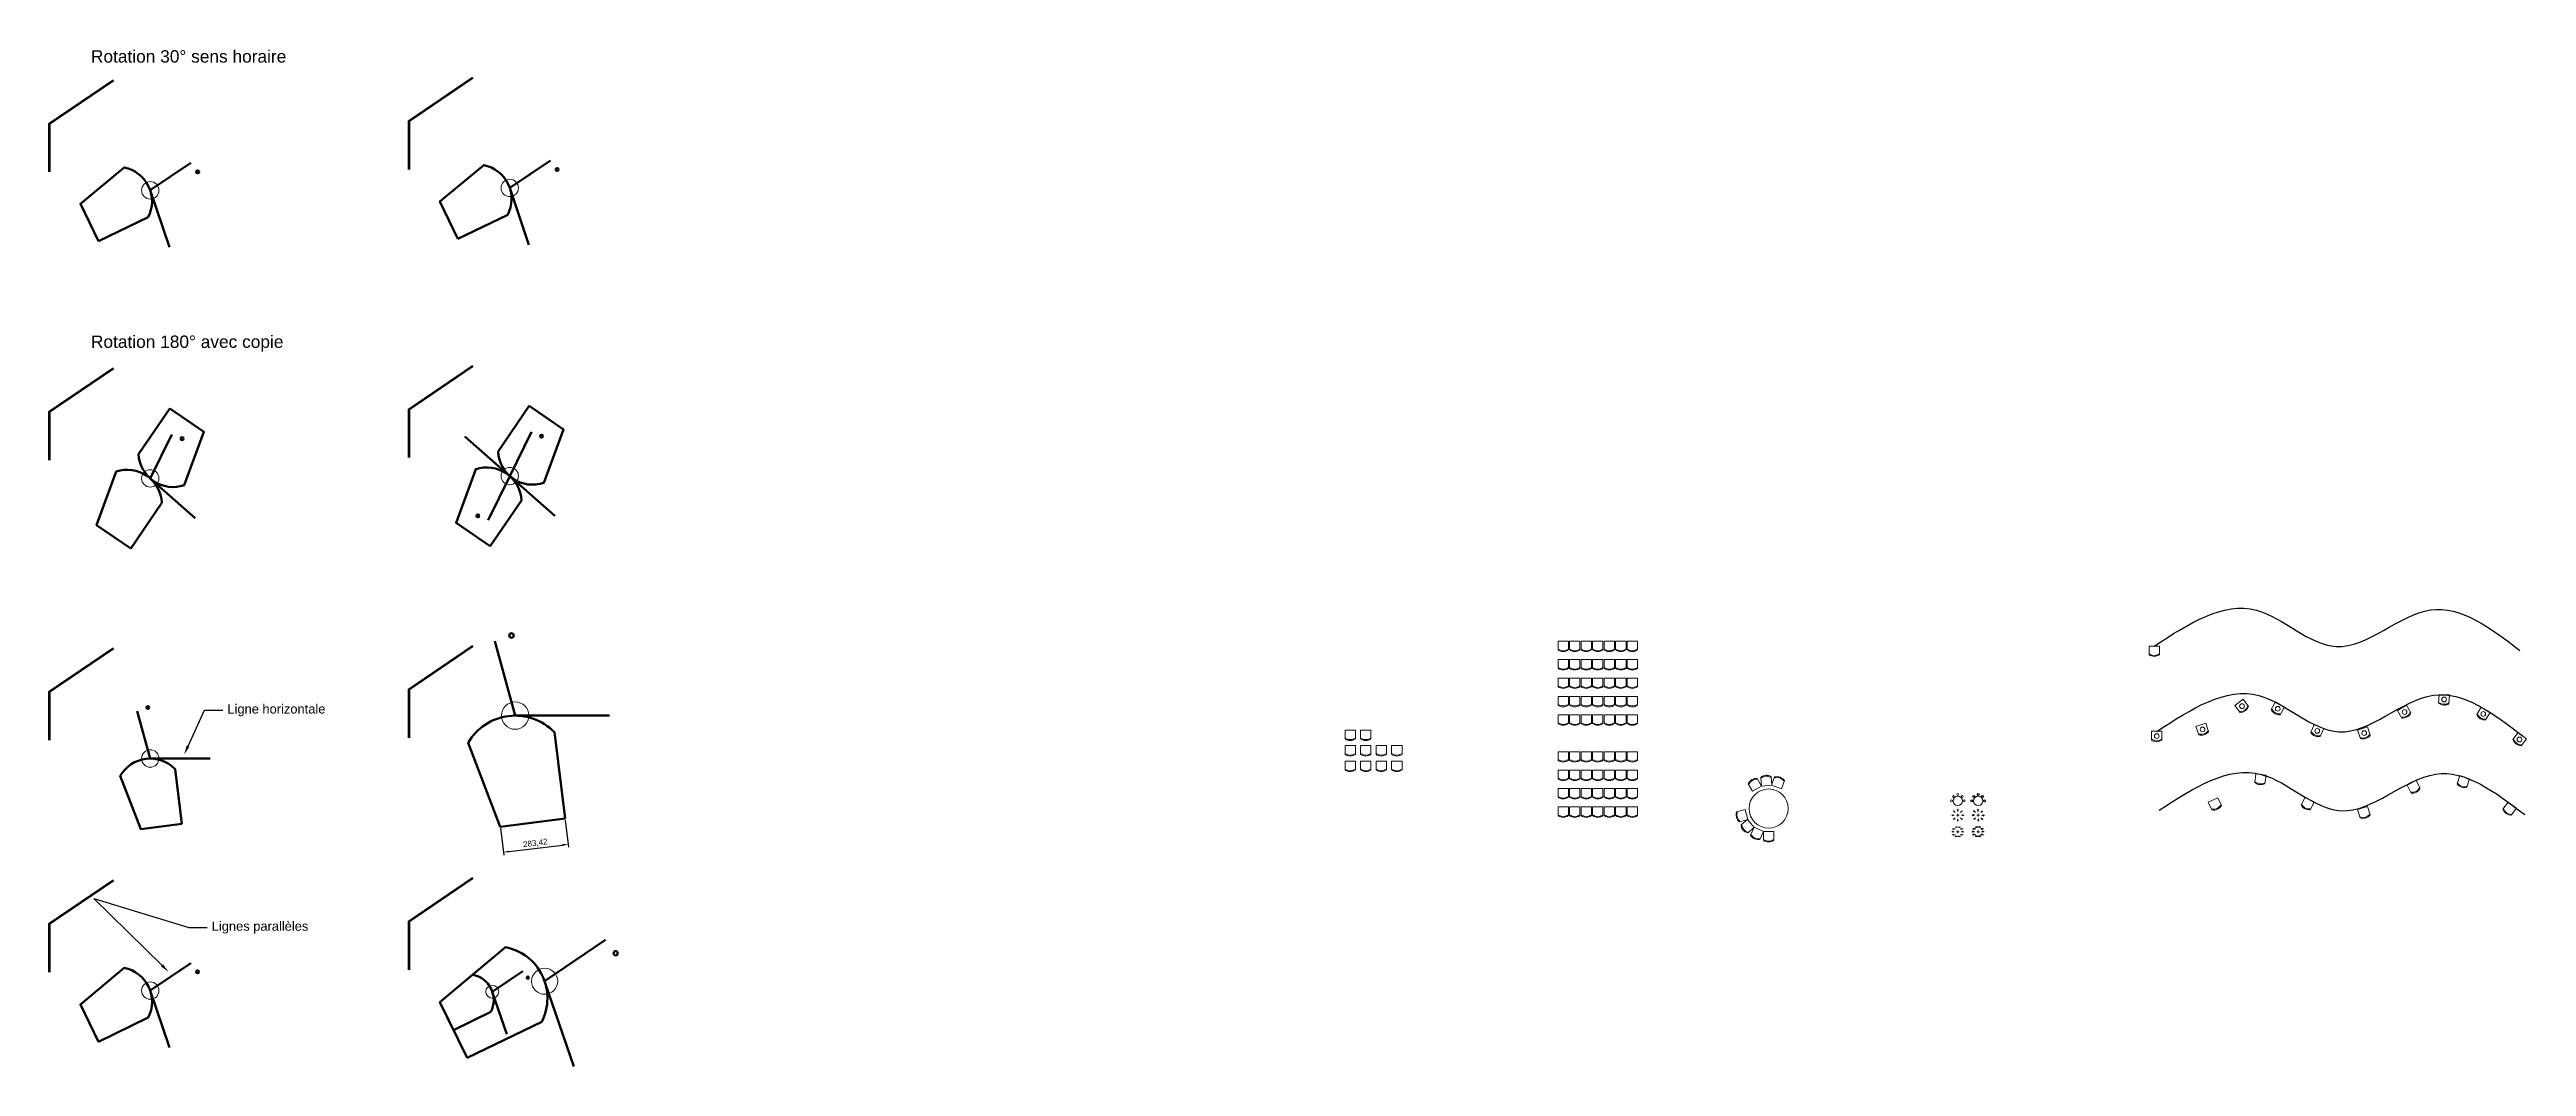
# Model space of a CAD drawing. Header units: centimetres. Extents: x 97323 to 265699, y 20741 to 39605.
# Drawn here: x 229350 to 240108, y 32753 to 37168 of the extents above; entities that cross this region are included whole.
import ezdxf
from ezdxf import colors
from ezdxf.entities.mleader import LeaderData, LeaderLine
from ezdxf.math import Vec2, Vec3

# ---------------------------------------------------------------- set-up
doc = ezdxf.new("R2010")
doc.units = ezdxf.units.CM
doc.header["$LTSCALE"] = 10
doc.header["$PDMODE"] = 35
doc.header["$PDSIZE"] = 30
doc.linetypes.add('AXES', pattern=[50.8, 31.75, -6.35, 6.35, -6.35])
for name, color, linetype, lineweight in [('01-FORT-1', 30, 'Continuous', 60), ('01-FORT-2', 140, 'Continuous', 50), ('01-FORT-4', 70, 'Continuous', 50), ('01-FORT-5', 133, 'Continuous', 25), ('01-TEXTE', 7, 'Continuous', 5), ('02-FIN-3', 211, 'Continuous', 15), ('082-AXE-3', 62, 'AXES', 9)]:
    doc.layers.add(name, color=color, linetype=linetype, lineweight=lineweight)
doc.layers.add('COTATION', color=7, linetype='Continuous', true_color=0xe61919)
doc.styles.add('ARIAL-SD', font='arial.ttf')
doc.styles.get("Standard").update_dxf_attribs({"font": 'arial.ttf'})
doc.dimstyles.new('ISO-25-SD', dxfattribs={"dimscale": 10, "dimtxt": 2.5, "dimasz": 2.5, "dimexe": 1.25, "dimexo": 0.625, "dimtad": 1, "dimtoh": 1, "dimtxsty": 'ARIAL-SD', "dimcen": 0, "dimadec": 0, "dimazin": 0, "dimtfac": 1, "dimtofl": 0, "dimtmove": 0, "dimatfit": 3, "dimfxl": 1, "dimarcsym": 0})

msp = doc.modelspace()

# ---------------------------------------------------------------- texts
at = {"layer": '01-TEXTE', "style": 'ARIAL-SD'}
for s, p in [('Rotation 30° sens horaire', (229529.976, 37111.643)), ('Rotation 180° avec copie', (229529.976, 35872.786))]:
    msp.add_text(s, height=53.7757, dxfattribs=at).set_placement(p)

# ---------------------------------------------------------------- blocks, each defined once
blk = doc.blocks.new('*D81')
at = {"layer": 'COTATION', "color": 0, "lineweight": -2, "transparency": 16777216}
for p, q in [((231309, 33788), (231323, 33670)), ((231590, 33822), (231604, 33705)), ((231346, 33686), (231578, 33714))]:
    blk.add_line(p, q, dxfattribs=at)
at = {"layer": 'COTATION', "color": 0, "transparency": 16777216}
for points in [[(231346, 33690), (231347, 33682), (231322, 33683)], [(231577, 33719), (231579, 33710), (231603, 33718)]]:
    blk.add_solid(points, dxfattribs=at)
at = {"layer": 'Defpoints', "color": 0, "transparency": 16777216}
for p in [(231308, 33794), (231589, 33829), (231603, 33718)]:
    blk.add_point(p, dxfattribs=at)
at = {"layer": 'COTATION', "color": 0, "transparency": 16777216, "insert": (231460, 33721), "char_height": 25, "attachment_point": 5, "rotation": 7.0574, "style": 'ARIAL-SD'}
blk.add_mtext('283,42', dxfattribs=at)
blk = doc.blocks.new('*U99')
at = {"layer": '02-FIN-3'}
for p, q in [((-23, -38), (-19, -36)), ((19, -36), (22, -38))]:
    blk.add_line(p, q, dxfattribs=at)
blk.add_lwpolyline([(-23, -38, 0.323285), (22, -38), (22, 0), (-23, 0)], format="xyb", close=True, dxfattribs=at)
blk.add_lwpolyline([(-19, -36), (-19, -36, 0.295133), (19, -36)], format="xyb", dxfattribs=at)
blk.add_circle((0, -21), 10.3, dxfattribs=at)
blk = doc.blocks.new('*U100')
at = {"layer": '01-FORT-4', "color": 0, "linetype": 'ByBlock', "lineweight": -2, "transparency": 16777216}
for p, rotation in [((238860, 34334), 35.99758585636227), ((239038, 34324), 329.8320458951827), ((239568, 34310), 29.38120091972329), ((239751, 34367), 356.9833983019063), ((238694, 34236), 18.74828253296484), ((239207, 34229), 337.0037870186619), ((239396, 34220), 19.26039190337275), ((239931, 34301), 328.7077841140216), ((240090, 34189), 322.7229845163868)]:
    blk.add_blockref('*U99', p, dxfattribs=dict(at, rotation=rotation))
blk.add_blockref('*U99', (238502, 34208), dxfattribs=at)

# ---------------------------------------------------------------- dimensions: what is measured, and where the dimension line sits
at = {"layer": 'COTATION'}
dim = msp.add_aligned_dim(p1=(231307.788, 33793.729), p2=(231589.065, 33828.551), distance=-111.895, dimstyle='ISO-25-SD', dxfattribs=at)
dim.commit()
dim.dimension.update_dxf_attribs({"geometry": '*D81', "text_midpoint": (231459.56, 33721.206)})

# ---------------------------------------------------------------- linework, layer by layer
at = {"layer": '01-FORT-1'}
for points in [[(229350.116, 36636.838), (229350.116, 36847.827), (229627.777, 37036.021)], [(230911.587, 36647.082), (230911.587, 36858.071), (231189.248, 37046.265)], [(229350.116, 35385.932), (229350.116, 35596.922), (229627.777, 35785.116)], [(230911.587, 35396.176), (230911.587, 35607.165), (231189.248, 35795.359)], [(229350.116, 34169.659), (229350.116, 34380.648), (229627.777, 34568.842)], [(230911.587, 34179.902), (230911.587, 34390.892), (231189.248, 34579.086)], [(230911.587, 33172.178), (230911.587, 33383.168), (231189.248, 33571.362)], [(229350.116, 33161.935), (229350.116, 33372.924), (229627.777, 33561.118)]]:
    msp.add_lwpolyline(points, dxfattribs=at)
at = {"layer": '01-FORT-2'}
for p, q in [((231348.886, 36567.201), (231525.715, 36685.997)), ((231432.145, 36320.311), (231348.886, 36567.201)), ((231348.886, 35316.296), (231442.627, 35507.59)), ((231153.336, 35488.48), (231348.886, 35316.296)), ((231348.886, 35316.296), (231255.145, 35125.001)), ((231544.436, 35144.112), (231348.886, 35316.296)), ((231372.5, 34276.011), (231284.227, 34599.617)), ((231782.758, 34276.011), (231372.5, 34276.011)), ((231500.447, 33122.387), (231764.957, 33301.668)), ((231273.105, 33077.254), (231405.36, 33166.894)), ((231336.309, 32892.343), (231273.105, 33077.254)), ((231626.856, 32752.567), (231500.447, 33122.387))]:
    msp.add_line(p, q, dxfattribs=at)
for points in [[(231123.558, 36346.065), (231339.829, 36450.117, 0.500492571), (231235.777, 36666.388), (231045.519, 36508.269), (231123.558, 36346.065)], [(231433.457, 35620.469), (231298.187, 35422.222, 0.500492571), (231496.435, 35286.952), (231582.143, 35519.017), (231433.457, 35620.469)], [(231264.314, 35012.122), (231399.584, 35210.369, 0.500492571), (231201.337, 35345.64), (231115.629, 35113.575), (231264.314, 35012.122)], [(231589.065, 33828.551), (231542.635, 34203.587, 0.500492571), (231167.599, 34157.157), (231307.788, 33793.729), (231589.065, 33828.551)], [(231163.82, 32789.298), (231487.583, 32946.707, 0.500492571), (231330.174, 33270.47), (231045.763, 33032.12), (231163.82, 32789.298)], [(231104.792, 32910.709), (231266.673, 32989.413, 0.500492571), (231187.969, 33151.295), (231045.763, 33032.12), (231104.792, 32910.709)]]:
    msp.add_lwpolyline(points, format="xyb", close=True, dxfattribs=at)
for centre, radius in [((231554.838, 36647.615), 6.268), ((231487.039, 35488.912), 6.268), ((231210.733, 35143.68), 6.268), ((231356.147, 34623.756), 9.87), ((231808.877, 33244.275), 9.403), ((231427.32, 33138.197), 4.701)]:
    msp.add_circle(centre, radius, dxfattribs=at)
at = {"layer": '01-FORT-4'}
for p, q in [((229787.414, 36556.958), (229964.244, 36675.753)), ((229870.673, 36310.067), (229787.414, 36556.958)), ((229787.414, 35306.052), (229881.155, 35497.347)), ((229982.964, 35133.868), (229787.414, 35306.052)), ((229787.414, 34089.779), (229731.353, 34295.298)), ((230047.966, 34089.779), (229787.414, 34089.779)), ((229787.414, 33082.055), (229963.754, 33201.575)), ((229871.687, 32835.508), (229787.414, 33082.055))]:
    msp.add_line(p, q, dxfattribs=at)
for points in [[(229562.086, 36335.822), (229778.357, 36439.874, 0.500492571), (229674.305, 36656.145), (229484.047, 36498.025), (229562.086, 36335.822)], [(229871.986, 35610.226), (229736.716, 35411.978, 0.500492571), (229934.963, 35276.708), (230020.671, 35508.773), (229871.986, 35610.226)], [(229702.843, 35001.879), (229838.113, 35200.126, 0.500492571), (229639.865, 35335.396), (229554.157, 35103.331), (229702.843, 35001.879)], [(229924.953, 33805.601), (229895.465, 34043.782, 0.500492571), (229657.284, 34014.295), (229746.317, 33783.485), (229924.953, 33805.601)], [(229562.996, 32859.995), (229778.838, 32964.934, 0.500492571), (229673.899, 33180.776), (229484.292, 33021.876), (229562.996, 32859.995)]]:
    msp.add_lwpolyline(points, format="xyb", close=True, dxfattribs=at)
for centre in [(229993.366, 36637.371), (229925.567, 35478.668), (229777.029, 34310.628), (229993.034, 33163.313)]:
    msp.add_circle(centre, 6.268, dxfattribs=at)
at = {"layer": '01-FORT-5'}
for p, q in [((237704.104, 33845.778), (237699.699, 33843.657)), ((237704.104, 33841.535), (237699.699, 33843.657)), ((237708.15, 33786.008), (237703.745, 33783.886)), ((237708.15, 33781.765), (237703.745, 33783.886)), ((237704.104, 33843.657), (237704.104, 33845.778)), ((237710.538, 33843.657), (237704.104, 33843.657)), ((237704.104, 33843.657), (237704.104, 33841.535)), ((237712.106, 33860.854), (237707.491, 33862.469)), ((237709.106, 33857.853), (237707.491, 33862.469)), ((237709.106, 33829.461), (237707.491, 33824.845)), ((237712.106, 33826.46), (237707.491, 33824.845)), ((237708.15, 33783.886), (237708.15, 33786.008)), ((237714.584, 33783.886), (237708.15, 33783.886)), ((237708.15, 33783.886), (237708.15, 33781.765)), ((237710.606, 33859.353), (237709.106, 33857.853)), ((237710.606, 33827.96), (237709.106, 33829.461)), ((237710.606, 33859.353), (237712.106, 33860.854)), ((237715.156, 33854.804), (237710.606, 33859.353)), ((237715.156, 33832.51), (237710.606, 33827.96)), ((237710.606, 33827.96), (237712.106, 33826.46)), ((237718.742, 33793.704), (237714.337, 33791.582)), ((237718.742, 33789.461), (237714.337, 33791.582)), ((237718.742, 33791.582), (237718.742, 33793.704)), ((237725.176, 33791.582), (237718.742, 33791.582)), ((237718.742, 33791.582), (237718.742, 33789.461)), ((237724.181, 33865.855), (237726.303, 33870.261)), ((237726.303, 33865.855), (237724.181, 33865.855)), ((237726.303, 33821.459), (237724.181, 33821.459)), ((237724.181, 33821.459), (237726.303, 33817.053)), ((237728.424, 33865.855), (237726.303, 33870.261)), ((237726.303, 33859.421), (237726.303, 33865.855)), ((237726.303, 33865.855), (237728.424, 33865.855)), ((237726.303, 33827.892), (237726.303, 33821.459)), ((237726.303, 33821.459), (237728.424, 33821.459)), ((237728.424, 33821.459), (237726.303, 33817.053)), ((237731.835, 33793.704), (237727.429, 33791.582)), ((237731.835, 33789.461), (237727.429, 33791.582)), ((237731.835, 33791.582), (237731.835, 33793.704)), ((237738.269, 33791.582), (237731.835, 33791.582)), ((237731.835, 33791.582), (237731.835, 33789.461)), ((237737.45, 33854.804), (237741.999, 33859.353)), ((237737.45, 33832.51), (237741.999, 33827.96)), ((237742.427, 33786.008), (237738.021, 33783.886)), ((237742.427, 33781.765), (237738.021, 33783.886)), ((237740.499, 33860.854), (237745.114, 33862.469)), ((237741.999, 33859.353), (237740.499, 33860.854)), ((237741.999, 33827.96), (237740.499, 33826.46)), ((237740.499, 33826.46), (237745.114, 33824.845)), ((237741.999, 33859.353), (237743.499, 33857.853)), ((237741.999, 33827.96), (237743.499, 33829.461)), ((237742.067, 33843.657), (237748.501, 33843.657)), ((237742.427, 33783.886), (237742.427, 33786.008)), ((237748.861, 33783.886), (237742.427, 33783.886)), ((237742.427, 33783.886), (237742.427, 33781.765)), ((237743.499, 33857.853), (237745.114, 33862.469)), ((237743.499, 33829.461), (237745.114, 33824.845)), ((237748.501, 33843.657), (237748.501, 33845.778)), ((237748.501, 33845.778), (237752.906, 33843.657)), ((237748.501, 33843.657), (237748.501, 33841.535)), ((237748.501, 33841.535), (237752.906, 33843.657)), ((237704.104, 33773.556), (237699.699, 33771.435)), ((237704.104, 33769.313), (237699.699, 33771.435)), ((237708.15, 33761.105), (237703.745, 33758.983)), ((237708.15, 33756.862), (237703.745, 33758.983)), ((237704.104, 33771.435), (237704.104, 33773.556)), ((237710.538, 33771.435), (237704.104, 33771.435)), ((237704.104, 33771.435), (237704.104, 33769.313)), ((237708.15, 33758.983), (237708.15, 33761.105)), ((237714.584, 33758.983), (237708.15, 33758.983)), ((237708.15, 33758.983), (237708.15, 33756.862)), ((237718.742, 33753.409), (237714.337, 33751.287)), ((237718.742, 33749.166), (237714.337, 33751.287)), ((237718.742, 33751.287), (237718.742, 33753.409)), ((237725.176, 33751.287), (237718.742, 33751.287)), ((237718.742, 33751.287), (237718.742, 33749.166)), ((237731.835, 33753.409), (237727.429, 33751.287)), ((237731.835, 33749.166), (237727.429, 33751.287)), ((237731.835, 33751.287), (237731.835, 33753.409)), ((237738.269, 33751.287), (237731.835, 33751.287)), ((237731.835, 33751.287), (237731.835, 33749.166)), ((237742.427, 33761.105), (237738.021, 33758.983)), ((237742.427, 33756.862), (237738.021, 33758.983)), ((237746.473, 33773.556), (237742.067, 33771.435)), ((237746.473, 33769.313), (237742.067, 33771.435)), ((237742.427, 33758.983), (237742.427, 33761.105)), ((237748.861, 33758.983), (237742.427, 33758.983)), ((237742.427, 33758.983), (237742.427, 33756.862)), ((237746.473, 33771.435), (237746.473, 33773.556)), ((237752.906, 33771.435), (237746.473, 33771.435)), ((237746.473, 33771.435), (237746.473, 33769.313))]:
    msp.add_line(p, q, dxfattribs=at)
for centre in [(237698.95, 33905.754), (237706.988, 33925.161), (237726.396, 33933.2), (237745.803, 33925.161), (237753.842, 33905.754)]:
    msp.add_circle(centre, 4.016, dxfattribs=at)
at = {"layer": '01-FORT-5', "start_tangent": (2, 0)}
for points in [[(238491.05, 34578.196), (238934.496, 34733.695), (239281.622, 34575.91), (239691.345, 34734.932), (240078.504, 34559.296)], [(238502.285, 34207.752), (238945.73, 34363.251), (239292.856, 34205.466), (239702.58, 34364.487), (240089.739, 34188.852)], [(238512.569, 33865.15), (238956.015, 34020.649), (239303.141, 33862.865), (239712.864, 34021.886), (240100.023, 33846.25)]]:
    msp.add_spline(points, degree=3, dxfattribs=at)
at = {"layer": '02-FIN-3'}
for p, q in [((235901.867, 34561.566), (235905.434, 34563.447)), ((235943.299, 34563.447), (235946.867, 34561.566)), ((235951.867, 34561.566), (235955.434, 34563.447)), ((235993.299, 34563.447), (235996.867, 34561.566)), ((236001.867, 34561.566), (236005.434, 34563.447)), ((236043.299, 34563.447), (236046.867, 34561.566)), ((236051.867, 34561.566), (236055.434, 34563.447)), ((236093.299, 34563.447), (236096.867, 34561.566)), ((236101.867, 34561.566), (236105.434, 34563.447)), ((236143.299, 34563.447), (236146.867, 34561.566)), ((236151.867, 34561.566), (236155.434, 34563.447)), ((236193.299, 34563.447), (236196.867, 34561.566)), ((236201.867, 34561.566), (236205.434, 34563.447)), ((236243.299, 34563.447), (236246.867, 34561.566)), ((238468.55, 34540.47), (238472.118, 34542.351)), ((238509.983, 34542.351), (238513.55, 34540.47)), ((235901.867, 34481.566), (235905.434, 34483.447)), ((235943.299, 34483.447), (235946.867, 34481.566)), ((235951.867, 34481.566), (235955.434, 34483.447)), ((235993.299, 34483.447), (235996.867, 34481.566)), ((236001.867, 34481.566), (236005.434, 34483.447)), ((236043.299, 34483.447), (236046.867, 34481.566)), ((236051.867, 34481.566), (236055.434, 34483.447)), ((236093.299, 34483.447), (236096.867, 34481.566)), ((236101.867, 34481.566), (236105.434, 34483.447)), ((236143.299, 34483.447), (236146.867, 34481.566)), ((236151.867, 34481.566), (236155.434, 34483.447)), ((236193.299, 34483.447), (236196.867, 34481.566)), ((236201.867, 34481.566), (236205.434, 34483.447)), ((236243.299, 34483.447), (236246.867, 34481.566)), ((235901.867, 34401.566), (235905.434, 34403.447)), ((235901.867, 34321.566), (235905.434, 34323.447)), ((235943.299, 34403.447), (235946.867, 34401.566)), ((235943.299, 34323.447), (235946.867, 34321.566)), ((235951.867, 34401.566), (235955.434, 34403.447)), ((235951.867, 34321.566), (235955.434, 34323.447)), ((235993.299, 34403.447), (235996.867, 34401.566)), ((235993.299, 34323.447), (235996.867, 34321.566)), ((236001.867, 34401.566), (236005.434, 34403.447)), ((236001.867, 34321.566), (236005.434, 34323.447)), ((236043.299, 34403.447), (236046.867, 34401.566)), ((236043.299, 34323.447), (236046.867, 34321.566)), ((236051.867, 34401.566), (236055.434, 34403.447)), ((236051.867, 34321.566), (236055.434, 34323.447)), ((236093.299, 34403.447), (236096.867, 34401.566)), ((236093.299, 34323.447), (236096.867, 34321.566)), ((236101.867, 34401.566), (236105.434, 34403.447)), ((236101.867, 34321.566), (236105.434, 34323.447)), ((236143.299, 34403.447), (236146.867, 34401.566)), ((236143.299, 34323.447), (236146.867, 34321.566)), ((236151.867, 34401.566), (236155.434, 34403.447)), ((236151.867, 34321.566), (236155.434, 34323.447)), ((236193.299, 34403.447), (236196.867, 34401.566)), ((236193.299, 34323.447), (236196.867, 34321.566)), ((236201.867, 34401.566), (236205.434, 34403.447)), ((236201.867, 34321.566), (236205.434, 34323.447)), ((236243.299, 34403.447), (236246.867, 34401.566)), ((236243.299, 34323.447), (236246.867, 34321.566)), ((235901.867, 34241.566), (235905.434, 34243.447)), ((235943.299, 34243.447), (235946.867, 34241.566)), ((235951.867, 34241.566), (235955.434, 34243.447)), ((235993.299, 34243.447), (235996.867, 34241.566)), ((236001.867, 34241.566), (236005.434, 34243.447)), ((236043.299, 34243.447), (236046.867, 34241.566)), ((236051.867, 34241.566), (236055.434, 34243.447)), ((236093.299, 34243.447), (236096.867, 34241.566)), ((236101.867, 34241.566), (236105.434, 34243.447)), ((236143.299, 34243.447), (236146.867, 34241.566)), ((236151.867, 34241.566), (236155.434, 34243.447)), ((236193.299, 34243.447), (236196.867, 34241.566)), ((236201.867, 34241.566), (236205.434, 34243.447)), ((236243.299, 34243.447), (236246.867, 34241.566)), ((234976.593, 34175.302), (234980.16, 34177.183)), ((234976.593, 34107.802), (234980.16, 34109.683)), ((235044.093, 34175.302), (235047.66, 34177.183)), ((235044.093, 34107.802), (235047.66, 34109.683)), ((235111.593, 34107.802), (235115.16, 34109.683)), ((235179.093, 34107.802), (235182.66, 34109.683)), ((234976.593, 34040.302), (234980.16, 34042.183)), ((235044.093, 34040.302), (235047.66, 34042.183)), ((235111.593, 34040.302), (235115.16, 34042.183)), ((235179.093, 34040.302), (235182.66, 34042.183)), ((235901.867, 34081.566), (235905.434, 34083.447)), ((235901.867, 34001.566), (235905.434, 34003.447)), ((235943.299, 34083.447), (235946.867, 34081.566)), ((235943.299, 34003.447), (235946.867, 34001.566)), ((235951.867, 34081.566), (235955.434, 34083.447)), ((235951.867, 34001.566), (235955.434, 34003.447)), ((235993.299, 34083.447), (235996.867, 34081.566)), ((235993.299, 34003.447), (235996.867, 34001.566)), ((236001.867, 34081.566), (236005.434, 34083.447)), ((236001.867, 34001.566), (236005.434, 34003.447)), ((236043.299, 34083.447), (236046.867, 34081.566)), ((236043.299, 34003.447), (236046.867, 34001.566)), ((236051.867, 34081.566), (236055.434, 34083.447)), ((236051.867, 34001.566), (236055.434, 34003.447)), ((236093.299, 34083.447), (236096.867, 34081.566)), ((236093.299, 34003.447), (236096.867, 34001.566)), ((236101.867, 34081.566), (236105.434, 34083.447)), ((236101.867, 34001.566), (236105.434, 34003.447)), ((236143.299, 34083.447), (236146.867, 34081.566)), ((236143.299, 34003.447), (236146.867, 34001.566)), ((236151.867, 34081.566), (236155.434, 34083.447)), ((236151.867, 34001.566), (236155.434, 34003.447)), ((236193.299, 34083.447), (236196.867, 34081.566)), ((236193.299, 34003.447), (236196.867, 34001.566)), ((236201.867, 34081.566), (236205.434, 34083.447)), ((236201.867, 34001.566), (236205.434, 34003.447)), ((236243.299, 34083.447), (236246.867, 34081.566)), ((236243.299, 34003.447), (236246.867, 34001.566)), ((236766.926, 34002.931), (236764.777, 33999.518)), ((236785.603, 34006.085), (236781.885, 34007.648)), ((236826.714, 34011.57), (236823.324, 34009.385)), ((236844.974, 34006.535), (236842.265, 34009.522)), ((236884.551, 33994.131), (236880.556, 33993.584)), ((235901.867, 33921.566), (235905.434, 33923.447)), ((235943.299, 33923.447), (235946.867, 33921.566)), ((235951.867, 33921.566), (235955.434, 33923.447)), ((235993.299, 33923.447), (235996.867, 33921.566)), ((236001.867, 33921.566), (236005.434, 33923.447)), ((236043.299, 33923.447), (236046.867, 33921.566)), ((236051.867, 33921.566), (236055.434, 33923.447)), ((236093.299, 33923.447), (236096.867, 33921.566)), ((236101.867, 33921.566), (236105.434, 33923.447)), ((236143.299, 33923.447), (236146.867, 33921.566)), ((236151.867, 33921.566), (236155.434, 33923.447)), ((236193.299, 33923.447), (236196.867, 33921.566)), ((236201.867, 33921.566), (236205.434, 33923.447)), ((236243.299, 33923.447), (236246.867, 33921.566)), ((236731.985, 33980.586), (236727.955, 33980.431)), ((238927.282, 33986.235), (238931.055, 33987.659)), ((238968.628, 33982.967), (238971.935, 33980.658)), ((239128.682, 33888.739), (239132.715, 33888.693)), ((239606.376, 33939.834), (239608.678, 33943.146)), ((239642.296, 33960.57), (239646.329, 33960.541)), ((239806.1, 33980.037), (239810.086, 33980.653)), ((239845.884, 33968.311), (239848.643, 33965.37)), ((235901.867, 33841.566), (235905.434, 33843.447)), ((235943.299, 33843.447), (235946.867, 33841.566)), ((235951.867, 33841.566), (235955.434, 33843.447)), ((235993.299, 33843.447), (235996.867, 33841.566)), ((236001.867, 33841.566), (236005.434, 33843.447)), ((236043.299, 33843.447), (236046.867, 33841.566)), ((236051.867, 33841.566), (236055.434, 33843.447)), ((236093.299, 33843.447), (236096.867, 33841.566)), ((236101.867, 33841.566), (236105.434, 33843.447)), ((236143.299, 33843.447), (236146.867, 33841.566)), ((236151.867, 33841.566), (236155.434, 33843.447)), ((236193.299, 33843.447), (236196.867, 33841.566)), ((236201.867, 33841.566), (236205.434, 33843.447)), ((236243.299, 33843.447), (236246.867, 33841.566)), ((236677.447, 33858.494), (236680.187, 33855.535)), ((236689.987, 33818.96), (236689.093, 33815.027)), ((236696.336, 33801.114), (236700.07, 33799.591)), ((237615.748, 33845.778), (237611.343, 33843.657)), ((237615.748, 33841.535), (237611.343, 33843.657)), ((237619.794, 33786.008), (237615.388, 33783.886)), ((237619.794, 33781.765), (237615.388, 33783.886)), ((237615.748, 33843.657), (237615.748, 33845.778)), ((237622.182, 33843.657), (237615.748, 33843.657)), ((237615.748, 33843.657), (237615.748, 33841.535)), ((237623.75, 33860.854), (237619.135, 33862.469)), ((237620.75, 33857.853), (237619.135, 33862.469)), ((237620.75, 33829.461), (237619.135, 33824.845)), ((237623.75, 33826.46), (237619.135, 33824.845)), ((237619.794, 33783.886), (237619.794, 33786.008)), ((237626.228, 33783.886), (237619.794, 33783.886)), ((237619.794, 33783.886), (237619.794, 33781.765)), ((237622.25, 33859.353), (237620.75, 33857.853)), ((237622.25, 33827.96), (237620.75, 33829.461)), ((237622.25, 33859.353), (237623.75, 33860.854)), ((237626.799, 33854.804), (237622.25, 33859.353)), ((237626.799, 33832.51), (237622.25, 33827.96)), ((237622.25, 33827.96), (237623.75, 33826.46)), ((237630.386, 33793.704), (237625.98, 33791.582)), ((237630.386, 33789.461), (237625.98, 33791.582)), ((237630.386, 33791.582), (237630.386, 33793.704)), ((237636.82, 33791.582), (237630.386, 33791.582)), ((237630.386, 33791.582), (237630.386, 33789.461)), ((237635.825, 33865.855), (237637.946, 33870.261)), ((237637.946, 33865.855), (237635.825, 33865.855)), ((237637.946, 33821.459), (237635.825, 33821.459)), ((237635.825, 33821.459), (237637.946, 33817.053)), ((237640.068, 33865.855), (237637.946, 33870.261)), ((237637.946, 33859.421), (237637.946, 33865.855)), ((237637.946, 33865.855), (237640.068, 33865.855)), ((237637.946, 33827.892), (237637.946, 33821.459)), ((237637.946, 33821.459), (237640.068, 33821.459)), ((237640.068, 33821.459), (237637.946, 33817.053)), ((237643.478, 33793.704), (237639.073, 33791.582)), ((237643.478, 33789.461), (237639.073, 33791.582)), ((237643.478, 33791.582), (237643.478, 33793.704)), ((237649.912, 33791.582), (237643.478, 33791.582)), ((237643.478, 33791.582), (237643.478, 33789.461)), ((237649.094, 33854.804), (237653.643, 33859.353)), ((237649.094, 33832.51), (237653.643, 33827.96)), ((237654.07, 33786.008), (237649.665, 33783.886)), ((237654.07, 33781.765), (237649.665, 33783.886)), ((237652.143, 33860.854), (237656.758, 33862.469)), ((237653.643, 33859.353), (237652.143, 33860.854)), ((237653.643, 33827.96), (237652.143, 33826.46)), ((237652.143, 33826.46), (237656.758, 33824.845)), ((237653.643, 33859.353), (237655.143, 33857.853)), ((237653.643, 33827.96), (237655.143, 33829.461)), ((237653.711, 33843.657), (237660.145, 33843.657)), ((237654.07, 33783.886), (237654.07, 33786.008)), ((237660.504, 33783.886), (237654.07, 33783.886)), ((237654.07, 33783.886), (237654.07, 33781.765)), ((237655.143, 33857.853), (237656.758, 33862.469)), ((237655.143, 33829.461), (237656.758, 33824.845)), ((237660.145, 33843.657), (237660.145, 33845.778)), ((237660.145, 33845.778), (237664.55, 33843.657)), ((237660.145, 33843.657), (237660.145, 33841.535)), ((237660.145, 33841.535), (237664.55, 33843.657)), ((238741.903, 33866.382), (238744.343, 33869.593)), ((238778.67, 33885.576), (238782.698, 33885.376)), ((239166.007, 33870.655), (239168.248, 33867.302)), ((239385.648, 33831.627), (239388.489, 33834.489)), ((239424.62, 33845.818), (239428.587, 33845.091)), ((240005.217, 33870.356), (240009.202, 33869.737)), ((240039.593, 33847.151), (240041.334, 33843.513)), ((236724.41, 33770.584), (236725.262, 33766.642)), ((236737.706, 33757.093), (236741.734, 33757.291)), ((236776.051, 33741.288), (236778.49, 33738.076)), ((236793.803, 33734.681), (236797.371, 33736.562)), ((236835.236, 33736.562), (236838.803, 33734.681)), ((237615.748, 33773.556), (237611.343, 33771.435)), ((237615.748, 33769.313), (237611.343, 33771.435)), ((237619.794, 33761.105), (237615.388, 33758.983)), ((237619.794, 33756.862), (237615.388, 33758.983)), ((237615.748, 33771.435), (237615.748, 33773.556)), ((237622.182, 33771.435), (237615.748, 33771.435)), ((237615.748, 33771.435), (237615.748, 33769.313)), ((237619.794, 33758.983), (237619.794, 33761.105)), ((237626.228, 33758.983), (237619.794, 33758.983)), ((237619.794, 33758.983), (237619.794, 33756.862)), ((237630.386, 33753.409), (237625.98, 33751.287)), ((237630.386, 33749.166), (237625.98, 33751.287)), ((237630.386, 33751.287), (237630.386, 33753.409)), ((237636.82, 33751.287), (237630.386, 33751.287)), ((237630.386, 33751.287), (237630.386, 33749.166)), ((237643.478, 33753.409), (237639.073, 33751.287)), ((237643.478, 33749.166), (237639.073, 33751.287)), ((237643.478, 33751.287), (237643.478, 33753.409)), ((237649.912, 33751.287), (237643.478, 33751.287)), ((237643.478, 33751.287), (237643.478, 33749.166)), ((237654.07, 33761.105), (237649.665, 33758.983)), ((237654.07, 33756.862), (237649.665, 33758.983)), ((237658.116, 33773.556), (237653.711, 33771.435)), ((237658.116, 33769.313), (237653.711, 33771.435)), ((237654.07, 33758.983), (237654.07, 33761.105)), ((237660.504, 33758.983), (237654.07, 33758.983)), ((237654.07, 33758.983), (237654.07, 33756.862)), ((237658.116, 33771.435), (237658.116, 33773.556)), ((237664.55, 33771.435), (237658.116, 33771.435)), ((237658.116, 33771.435), (237658.116, 33769.313))]:
    msp.add_line(p, q, dxfattribs=at)
for points in [[(235901.867, 34561.566, 0.323285338), (235946.867, 34561.566), (235946.867, 34599.292), (235901.867, 34599.292)], [(235951.867, 34561.566, 0.323285338), (235996.867, 34561.566), (235996.867, 34599.292), (235951.867, 34599.292)], [(236001.867, 34561.566, 0.323285338), (236046.867, 34561.566), (236046.867, 34599.292), (236001.867, 34599.292)], [(236051.867, 34561.566, 0.323285338), (236096.867, 34561.566), (236096.867, 34599.292), (236051.867, 34599.292)], [(236101.867, 34561.566, 0.323285338), (236146.867, 34561.566), (236146.867, 34599.292), (236101.867, 34599.292)], [(236151.867, 34561.566, 0.323285338), (236196.867, 34561.566), (236196.867, 34599.292), (236151.867, 34599.292)], [(236201.867, 34561.566, 0.323285338), (236246.867, 34561.566), (236246.867, 34599.292), (236201.867, 34599.292)], [(238468.55, 34540.47, 0.323285338), (238513.55, 34540.47), (238513.55, 34578.196), (238468.55, 34578.196)], [(235901.867, 34481.566, 0.323285338), (235946.867, 34481.566), (235946.867, 34519.292), (235901.867, 34519.292)], [(235901.867, 34401.566, 0.323285338), (235946.867, 34401.566), (235946.867, 34439.292), (235901.867, 34439.292)], [(235951.867, 34481.566, 0.323285338), (235996.867, 34481.566), (235996.867, 34519.292), (235951.867, 34519.292)], [(235951.867, 34401.566, 0.323285338), (235996.867, 34401.566), (235996.867, 34439.292), (235951.867, 34439.292)], [(236001.867, 34481.566, 0.323285338), (236046.867, 34481.566), (236046.867, 34519.292), (236001.867, 34519.292)], [(236001.867, 34401.566, 0.323285338), (236046.867, 34401.566), (236046.867, 34439.292), (236001.867, 34439.292)], [(236051.867, 34481.566, 0.323285338), (236096.867, 34481.566), (236096.867, 34519.292), (236051.867, 34519.292)], [(236051.867, 34401.566, 0.323285338), (236096.867, 34401.566), (236096.867, 34439.292), (236051.867, 34439.292)], [(236101.867, 34481.566, 0.323285338), (236146.867, 34481.566), (236146.867, 34519.292), (236101.867, 34519.292)], [(236101.867, 34401.566, 0.323285338), (236146.867, 34401.566), (236146.867, 34439.292), (236101.867, 34439.292)], [(236151.867, 34481.566, 0.323285338), (236196.867, 34481.566), (236196.867, 34519.292), (236151.867, 34519.292)], [(236151.867, 34401.566, 0.323285338), (236196.867, 34401.566), (236196.867, 34439.292), (236151.867, 34439.292)], [(236201.867, 34481.566, 0.323285338), (236246.867, 34481.566), (236246.867, 34519.292), (236201.867, 34519.292)], [(236201.867, 34401.566, 0.323285338), (236246.867, 34401.566), (236246.867, 34439.292), (236201.867, 34439.292)], [(235901.867, 34321.566, 0.323285338), (235946.867, 34321.566), (235946.867, 34359.292), (235901.867, 34359.292)], [(235951.867, 34321.566, 0.323285338), (235996.867, 34321.566), (235996.867, 34359.292), (235951.867, 34359.292)], [(236001.867, 34321.566, 0.323285338), (236046.867, 34321.566), (236046.867, 34359.292), (236001.867, 34359.292)], [(236051.867, 34321.566, 0.323285338), (236096.867, 34321.566), (236096.867, 34359.292), (236051.867, 34359.292)], [(236101.867, 34321.566, 0.323285338), (236146.867, 34321.566), (236146.867, 34359.292), (236101.867, 34359.292)], [(236151.867, 34321.566, 0.323285338), (236196.867, 34321.566), (236196.867, 34359.292), (236151.867, 34359.292)], [(236201.867, 34321.566, 0.323285338), (236246.867, 34321.566), (236246.867, 34359.292), (236201.867, 34359.292)], [(234976.593, 34175.302, 0.323285338), (235021.593, 34175.302), (235021.593, 34213.028), (234976.593, 34213.028)], [(235044.093, 34175.302, 0.323285338), (235089.093, 34175.302), (235089.093, 34213.028), (235044.093, 34213.028)], [(235901.867, 34241.566, 0.323285338), (235946.867, 34241.566), (235946.867, 34279.292), (235901.867, 34279.292)], [(235951.867, 34241.566, 0.323285338), (235996.867, 34241.566), (235996.867, 34279.292), (235951.867, 34279.292)], [(236001.867, 34241.566, 0.323285338), (236046.867, 34241.566), (236046.867, 34279.292), (236001.867, 34279.292)], [(236051.867, 34241.566, 0.323285338), (236096.867, 34241.566), (236096.867, 34279.292), (236051.867, 34279.292)], [(236101.867, 34241.566, 0.323285338), (236146.867, 34241.566), (236146.867, 34279.292), (236101.867, 34279.292)], [(236151.867, 34241.566, 0.323285338), (236196.867, 34241.566), (236196.867, 34279.292), (236151.867, 34279.292)], [(236201.867, 34241.566, 0.323285338), (236246.867, 34241.566), (236246.867, 34279.292), (236201.867, 34279.292)], [(234976.593, 34107.802, 0.323285338), (235021.593, 34107.802), (235021.593, 34145.528), (234976.593, 34145.528)], [(235044.093, 34107.802, 0.323285338), (235089.093, 34107.802), (235089.093, 34145.528), (235044.093, 34145.528)], [(235111.593, 34107.802, 0.323285338), (235156.593, 34107.802), (235156.593, 34145.528), (235111.593, 34145.528)], [(235179.093, 34107.802, 0.323285338), (235224.093, 34107.802), (235224.093, 34145.528), (235179.093, 34145.528)], [(235901.867, 34081.566, 0.323285338), (235946.867, 34081.566), (235946.867, 34119.292), (235901.867, 34119.292)], [(235951.867, 34081.566, 0.323285338), (235996.867, 34081.566), (235996.867, 34119.292), (235951.867, 34119.292)], [(236001.867, 34081.566, 0.323285338), (236046.867, 34081.566), (236046.867, 34119.292), (236001.867, 34119.292)], [(236051.867, 34081.566, 0.323285338), (236096.867, 34081.566), (236096.867, 34119.292), (236051.867, 34119.292)], [(236101.867, 34081.566, 0.323285338), (236146.867, 34081.566), (236146.867, 34119.292), (236101.867, 34119.292)], [(236151.867, 34081.566, 0.323285338), (236196.867, 34081.566), (236196.867, 34119.292), (236151.867, 34119.292)], [(236201.867, 34081.566, 0.323285338), (236246.867, 34081.566), (236246.867, 34119.292), (236201.867, 34119.292)], [(234976.593, 34040.302, 0.323285338), (235021.593, 34040.302), (235021.593, 34078.028), (234976.593, 34078.028)], [(235044.093, 34040.302, 0.323285338), (235089.093, 34040.302), (235089.093, 34078.028), (235044.093, 34078.028)], [(235111.593, 34040.302, 0.323285338), (235156.593, 34040.302), (235156.593, 34078.028), (235111.593, 34078.028)], [(235179.093, 34040.302, 0.323285338), (235224.093, 34040.302), (235224.093, 34078.028), (235179.093, 34078.028)], [(235901.867, 34001.566, 0.323285338), (235946.867, 34001.566), (235946.867, 34039.292), (235901.867, 34039.292)], [(235951.867, 34001.566, 0.323285338), (235996.867, 34001.566), (235996.867, 34039.292), (235951.867, 34039.292)], [(236001.867, 34001.566, 0.323285338), (236046.867, 34001.566), (236046.867, 34039.292), (236001.867, 34039.292)], [(236051.867, 34001.566, 0.323285338), (236096.867, 34001.566), (236096.867, 34039.292), (236051.867, 34039.292)], [(236101.867, 34001.566, 0.323285338), (236146.867, 34001.566), (236146.867, 34039.292), (236101.867, 34039.292)], [(236151.867, 34001.566, 0.323285338), (236196.867, 34001.566), (236196.867, 34039.292), (236151.867, 34039.292)], [(236201.867, 34001.566, 0.323285338), (236246.867, 34001.566), (236246.867, 34039.292), (236201.867, 34039.292)], [(236766.926, 34002.931, 0.323285338), (236727.955, 33980.431), (236746.818, 33947.759), (236785.789, 33970.259)], [(236826.714, 34011.57, 0.323285338), (236781.885, 34007.648), (236785.173, 33970.065), (236830.002, 33973.987)], [(236884.551, 33994.131, 0.323285338), (236842.265, 34009.522), (236829.362, 33974.071), (236871.648, 33958.681)], [(238927.282, 33986.235, 0.323285338), (238971.935, 33980.658), (238976.61, 34018.093), (238931.957, 34023.67)], [(239606.376, 33939.834, 0.323285338), (239646.329, 33960.541), (239628.969, 33994.036), (239589.016, 33973.328)], [(239806.1, 33980.037, 0.323285338), (239848.643, 33965.37), (239860.939, 34001.036), (239818.397, 34015.703)], [(235901.867, 33921.566, 0.323285338), (235946.867, 33921.566), (235946.867, 33959.292), (235901.867, 33959.292)], [(235951.867, 33921.566, 0.323285338), (235996.867, 33921.566), (235996.867, 33959.292), (235951.867, 33959.292)], [(236001.867, 33921.566, 0.323285338), (236046.867, 33921.566), (236046.867, 33959.292), (236001.867, 33959.292)], [(236051.867, 33921.566, 0.323285338), (236096.867, 33921.566), (236096.867, 33959.292), (236051.867, 33959.292)], [(236101.867, 33921.566, 0.323285338), (236146.867, 33921.566), (236146.867, 33959.292), (236101.867, 33959.292)], [(236151.867, 33921.566, 0.323285338), (236196.867, 33921.566), (236196.867, 33959.292), (236151.867, 33959.292)], [(236201.867, 33921.566, 0.323285338), (236246.867, 33921.566), (236246.867, 33959.292), (236201.867, 33959.292)], [(238741.903, 33866.382, 0.323285338), (238782.698, 33885.376), (238766.774, 33919.577), (238725.979, 33900.582)], [(239128.682, 33888.739, 0.323285338), (239168.248, 33867.302), (239186.22, 33900.472), (239146.654, 33921.909)], [(240005.217, 33870.356, 0.323285338), (240041.334, 33843.513), (240063.838, 33873.793), (240027.72, 33900.635)], [(235901.867, 33841.566, 0.323285338), (235946.867, 33841.566), (235946.867, 33879.292), (235901.867, 33879.292)], [(235951.867, 33841.566, 0.323285338), (235996.867, 33841.566), (235996.867, 33879.292), (235951.867, 33879.292)], [(236001.867, 33841.566, 0.323285338), (236046.867, 33841.566), (236046.867, 33879.292), (236001.867, 33879.292)], [(236051.867, 33841.566, 0.323285338), (236096.867, 33841.566), (236096.867, 33879.292), (236051.867, 33879.292)], [(236101.867, 33841.566, 0.323285338), (236146.867, 33841.566), (236146.867, 33879.292), (236101.867, 33879.292)], [(236151.867, 33841.566, 0.323285338), (236196.867, 33841.566), (236196.867, 33879.292), (236151.867, 33879.292)], [(236201.867, 33841.566, 0.323285338), (236246.867, 33841.566), (236246.867, 33879.292), (236201.867, 33879.292)], [(236677.447, 33858.494, 0.323285338), (236689.093, 33815.027), (236725.534, 33824.792), (236713.887, 33868.258)], [(236696.336, 33801.114, 0.323285338), (236725.262, 33766.642), (236754.161, 33790.892), (236725.236, 33825.364)], [(236737.706, 33757.093, 0.323285338), (236778.49, 33738.076), (236794.433, 33772.267), (236753.649, 33791.285)], [(239385.648, 33831.627, 0.323285338), (239428.587, 33845.091), (239417.299, 33881.089), (239374.361, 33867.625)], [(236793.803, 33734.681, 0.323285338), (236838.803, 33734.681), (236838.803, 33772.407), (236793.803, 33772.407)]]:
    msp.add_lwpolyline(points, format="xyb", close=True, dxfattribs=at)
for points in [[(235905.434, 34563.447), (235905.434, 34563.447, 0.295132594), (235943.299, 34563.447)], [(235955.434, 34563.447), (235955.434, 34563.447, 0.295132594), (235993.299, 34563.447)], [(236005.434, 34563.447), (236005.434, 34563.447, 0.295132594), (236043.299, 34563.447)], [(236055.434, 34563.447), (236055.434, 34563.447, 0.295132594), (236093.299, 34563.447)], [(236105.434, 34563.447), (236105.434, 34563.447, 0.295132594), (236143.299, 34563.447)], [(236155.434, 34563.447), (236155.434, 34563.447, 0.295132594), (236193.299, 34563.447)], [(236205.434, 34563.447), (236205.434, 34563.447, 0.295132594), (236243.299, 34563.447)], [(238472.118, 34542.351), (238472.118, 34542.351, 0.295132594), (238509.983, 34542.351)], [(235905.434, 34483.447), (235905.434, 34483.447, 0.295132594), (235943.299, 34483.447)], [(235955.434, 34483.447), (235955.434, 34483.447, 0.295132594), (235993.299, 34483.447)], [(236005.434, 34483.447), (236005.434, 34483.447, 0.295132594), (236043.299, 34483.447)], [(236055.434, 34483.447), (236055.434, 34483.447, 0.295132594), (236093.299, 34483.447)], [(236105.434, 34483.447), (236105.434, 34483.447, 0.295132594), (236143.299, 34483.447)], [(236155.434, 34483.447), (236155.434, 34483.447, 0.295132594), (236193.299, 34483.447)], [(236205.434, 34483.447), (236205.434, 34483.447, 0.295132594), (236243.299, 34483.447)], [(235905.434, 34403.447), (235905.434, 34403.447, 0.295132594), (235943.299, 34403.447)], [(235905.434, 34323.447), (235905.434, 34323.447, 0.295132594), (235943.299, 34323.447)], [(235955.434, 34403.447), (235955.434, 34403.447, 0.295132594), (235993.299, 34403.447)], [(235955.434, 34323.447), (235955.434, 34323.447, 0.295132594), (235993.299, 34323.447)], [(236005.434, 34403.447), (236005.434, 34403.447, 0.295132594), (236043.299, 34403.447)], [(236005.434, 34323.447), (236005.434, 34323.447, 0.295132594), (236043.299, 34323.447)], [(236055.434, 34403.447), (236055.434, 34403.447, 0.295132594), (236093.299, 34403.447)], [(236055.434, 34323.447), (236055.434, 34323.447, 0.295132594), (236093.299, 34323.447)], [(236105.434, 34403.447), (236105.434, 34403.447, 0.295132594), (236143.299, 34403.447)], [(236105.434, 34323.447), (236105.434, 34323.447, 0.295132594), (236143.299, 34323.447)], [(236155.434, 34403.447), (236155.434, 34403.447, 0.295132594), (236193.299, 34403.447)], [(236155.434, 34323.447), (236155.434, 34323.447, 0.295132594), (236193.299, 34323.447)], [(236205.434, 34403.447), (236205.434, 34403.447, 0.295132594), (236243.299, 34403.447)], [(236205.434, 34323.447), (236205.434, 34323.447, 0.295132594), (236243.299, 34323.447)], [(235905.434, 34243.447), (235905.434, 34243.447, 0.295132594), (235943.299, 34243.447)], [(235955.434, 34243.447), (235955.434, 34243.447, 0.295132594), (235993.299, 34243.447)], [(236005.434, 34243.447), (236005.434, 34243.447, 0.295132594), (236043.299, 34243.447)], [(236055.434, 34243.447), (236055.434, 34243.447, 0.295132594), (236093.299, 34243.447)], [(236105.434, 34243.447), (236105.434, 34243.447, 0.295132594), (236143.299, 34243.447)], [(236155.434, 34243.447), (236155.434, 34243.447, 0.295132594), (236193.299, 34243.447)], [(236205.434, 34243.447), (236205.434, 34243.447, 0.295132594), (236243.299, 34243.447)], [(234980.16, 34177.183), (234980.16, 34177.183, 0.295132594), (235018.025, 34177.183)], [(234980.16, 34109.683), (234980.16, 34109.683, 0.295132594), (235018.025, 34109.683)], [(235047.66, 34177.183), (235047.66, 34177.183, 0.295132594), (235085.525, 34177.183)], [(235047.66, 34109.683), (235047.66, 34109.683, 0.295132594), (235085.525, 34109.683)], [(235115.16, 34109.683), (235115.16, 34109.683, 0.295132594), (235153.025, 34109.683)], [(235182.66, 34109.683), (235182.66, 34109.683, 0.295132594), (235220.525, 34109.683)], [(234980.16, 34042.183), (234980.16, 34042.183, 0.295132594), (235018.025, 34042.183)], [(235047.66, 34042.183), (235047.66, 34042.183, 0.295132594), (235085.525, 34042.183)], [(235115.16, 34042.183), (235115.16, 34042.183, 0.295132594), (235153.025, 34042.183)], [(235182.66, 34042.183), (235182.66, 34042.183, 0.295132594), (235220.525, 34042.183)], [(235905.434, 34083.447), (235905.434, 34083.447, 0.295132594), (235943.299, 34083.447)], [(235905.434, 34003.447), (235905.434, 34003.447, 0.295132594), (235943.299, 34003.447)], [(235955.434, 34083.447), (235955.434, 34083.447, 0.295132594), (235993.299, 34083.447)], [(235955.434, 34003.447), (235955.434, 34003.447, 0.295132594), (235993.299, 34003.447)], [(236005.434, 34083.447), (236005.434, 34083.447, 0.295132594), (236043.299, 34083.447)], [(236005.434, 34003.447), (236005.434, 34003.447, 0.295132594), (236043.299, 34003.447)], [(236055.434, 34083.447), (236055.434, 34083.447, 0.295132594), (236093.299, 34083.447)], [(236055.434, 34003.447), (236055.434, 34003.447, 0.295132594), (236093.299, 34003.447)], [(236105.434, 34083.447), (236105.434, 34083.447, 0.295132594), (236143.299, 34083.447)], [(236105.434, 34003.447), (236105.434, 34003.447, 0.295132594), (236143.299, 34003.447)], [(236155.434, 34083.447), (236155.434, 34083.447, 0.295132594), (236193.299, 34083.447)], [(236155.434, 34003.447), (236155.434, 34003.447, 0.295132594), (236193.299, 34003.447)], [(236205.434, 34083.447), (236205.434, 34083.447, 0.295132594), (236243.299, 34083.447)], [(236205.434, 34003.447), (236205.434, 34003.447, 0.295132594), (236243.299, 34003.447)], [(236764.777, 33999.518), (236764.777, 33999.518, 0.295132594), (236731.985, 33980.586)], [(236823.324, 34009.385), (236823.324, 34009.385, 0.295132594), (236785.603, 34006.085)], [(236880.556, 33993.584), (236880.556, 33993.584, 0.295132594), (236844.974, 34006.535)], [(235905.434, 33923.447), (235905.434, 33923.447, 0.295132594), (235943.299, 33923.447)], [(235955.434, 33923.447), (235955.434, 33923.447, 0.295132594), (235993.299, 33923.447)], [(236005.434, 33923.447), (236005.434, 33923.447, 0.295132594), (236043.299, 33923.447)], [(236055.434, 33923.447), (236055.434, 33923.447, 0.295132594), (236093.299, 33923.447)], [(236105.434, 33923.447), (236105.434, 33923.447, 0.295132594), (236143.299, 33923.447)], [(236155.434, 33923.447), (236155.434, 33923.447, 0.295132594), (236193.299, 33923.447)], [(236205.434, 33923.447), (236205.434, 33923.447, 0.295132594), (236243.299, 33923.447)], [(238931.055, 33987.659), (238931.055, 33987.659, 0.295132594), (238968.628, 33982.967)], [(239132.715, 33888.693), (239132.715, 33888.693, 0.295132594), (239166.007, 33870.655)], [(239608.678, 33943.146), (239608.678, 33943.146, 0.295132594), (239642.296, 33960.57)], [(239810.086, 33980.653), (239810.086, 33980.653, 0.295132594), (239845.884, 33968.311)], [(235905.434, 33843.447), (235905.434, 33843.447, 0.295132594), (235943.299, 33843.447)], [(235955.434, 33843.447), (235955.434, 33843.447, 0.295132594), (235993.299, 33843.447)], [(236005.434, 33843.447), (236005.434, 33843.447, 0.295132594), (236043.299, 33843.447)], [(236055.434, 33843.447), (236055.434, 33843.447, 0.295132594), (236093.299, 33843.447)], [(236105.434, 33843.447), (236105.434, 33843.447, 0.295132594), (236143.299, 33843.447)], [(236155.434, 33843.447), (236155.434, 33843.447, 0.295132594), (236193.299, 33843.447)], [(236205.434, 33843.447), (236205.434, 33843.447, 0.295132594), (236243.299, 33843.447)], [(236680.187, 33855.535), (236680.187, 33855.535, 0.295132594), (236689.987, 33818.96)], [(236700.07, 33799.591), (236700.07, 33799.591, 0.295132594), (236724.41, 33770.584)], [(238744.343, 33869.593), (238744.343, 33869.593, 0.295132594), (238778.67, 33885.576)], [(239388.489, 33834.489), (239388.489, 33834.489, 0.295132594), (239424.62, 33845.818)], [(240009.202, 33869.737), (240009.202, 33869.737, 0.295132594), (240039.593, 33847.151)], [(236741.734, 33757.291), (236741.734, 33757.291, 0.295132594), (236776.051, 33741.288)], [(236797.371, 33736.562), (236797.371, 33736.562, 0.295132594), (236835.236, 33736.562)]]:
    msp.add_lwpolyline(points, format="xyb", dxfattribs=at)
for centre, radius in [((229787.414, 36556.958), 37.719), ((231348.886, 36567.201), 37.719), ((229787.414, 35306.052), 37.719), ((231348.886, 35316.296), 37.719), ((231348.886, 35316.296), 37.719), ((231372.5, 34276.011), 59.391), ((229787.414, 34089.779), 37.719), ((236816.303, 33872.407), 85), ((237610.5, 33905.754), 4.016), ((237618.539, 33925.161), 4.016), ((237637.946, 33905.754), 20.382), ((237637.946, 33933.2), 4.016), ((237657.354, 33925.161), 4.016), ((237665.392, 33905.754), 4.016), ((237726.396, 33905.754), 20.382), ((231500.447, 33122.387), 56.578), ((229787.414, 33082.055), 37.719), ((231273.105, 33077.254), 28.289)]:
    msp.add_circle(centre, radius, dxfattribs=at)
at = {"layer": '082-AXE-3'}
for p, q in [((237631.832, 33843.657), (237644.061, 33843.657)), ((237637.946, 33849.772), (237637.946, 33837.542)), ((237720.188, 33843.657), (237732.417, 33843.657)), ((237726.303, 33849.772), (237726.303, 33837.542)), ((237631.832, 33771.435), (237644.061, 33771.435)), ((237637.946, 33777.549), (237637.946, 33765.32)), ((237720.188, 33771.435), (237732.417, 33771.435)), ((237726.303, 33777.549), (237726.303, 33765.32))]:
    msp.add_line(p, q, dxfattribs=at)

# ---------------------------------------------------------------- block references
at = {"layer": '01-FORT-4'}
msp.add_blockref('*U100', (0, 0), dxfattribs=at)

msp.set_redraw_order([(e.dxf.handle, doc.entitydb.next_handle()) for e in msp.query("TEXT MTEXT ATTDEF DIMENSION ARC_DIMENSION")])  # texts and dimensions are drawn at this point

# ---------------------------------------------------------------- leaders
at = {"layer": '01-TEXTE'}
ml = msp.add_multileader_mtext('Standard', dxfattribs=at)
ml.set_content('Ligne horizontale', color=256)
ml.set_leader_properties()
ml.build(insert=Vec2(0, 0))
ml.multileader.update_dxf_attribs({"arrow_head_size": 40, "scale": 10})
ctx = ml.context
ctx.base_point, ctx.scale, ctx.char_height, ctx.arrow_head_size, ctx.landing_gap_size, ctx.plane_origin = Vec3(230102.682, 34299.207), 10, 40, 40, 20, Vec3(229934.892, 34106.98)
notes = []
notes.append((ctx, [(0, (1, 1, 0), (230022.682, 34299.207), (1, 0), 80, [(0, [(229934.892, 34106.98)], 0, [])])]))
ctx.mtext.insert, ctx.mtext.flow_direction = Vec3(230122.682, 34325.087), 5
ml = msp.add_multileader_mtext('Standard', dxfattribs=at)
ml.set_content('Lignes parallèles', color=256)
ml.set_leader_properties()
ml.build(insert=Vec2(0, 0))
ml.multileader.update_dxf_attribs({"arrow_head_size": 40, "scale": 10})
ctx = ml.context
ctx.base_point, ctx.scale, ctx.char_height, ctx.arrow_head_size, ctx.landing_gap_size, ctx.plane_origin = Vec3(230034.668, 33356.045), 10, 40, 40, 20, Vec3(229866.878, 33163.819)
notes.append((ctx, [(0, (1, 1, 0), (229954.668, 33356.045), (1, 0), 80, [(1, [(229866.878, 33163.819), (229542.291, 33481.251)], 0, [])])]))
ctx.mtext.insert, ctx.mtext.flow_direction = Vec3(230054.668, 33381.925), 5
for ctx, leaders in notes:
    for number, flags, end, landing, length, lines in leaders:
        leader = LeaderData()
        leader.index, (leader.has_last_leader_line, leader.has_dogleg_vector, leader.attachment_direction) = number, flags
        leader.last_leader_point, leader.dogleg_vector, leader.dogleg_length = Vec3(end), Vec3(landing), length
        for number, points, colour, breaks in lines:
            line = LeaderLine()
            line.index, line.vertices, line.color, line.breaks = number, Vec3.list(points), colors.encode_raw_color(colour), breaks
            leader.lines.append(line)
        ctx.leaders.append(leader)

doc.saveas('drawing.dxf')
